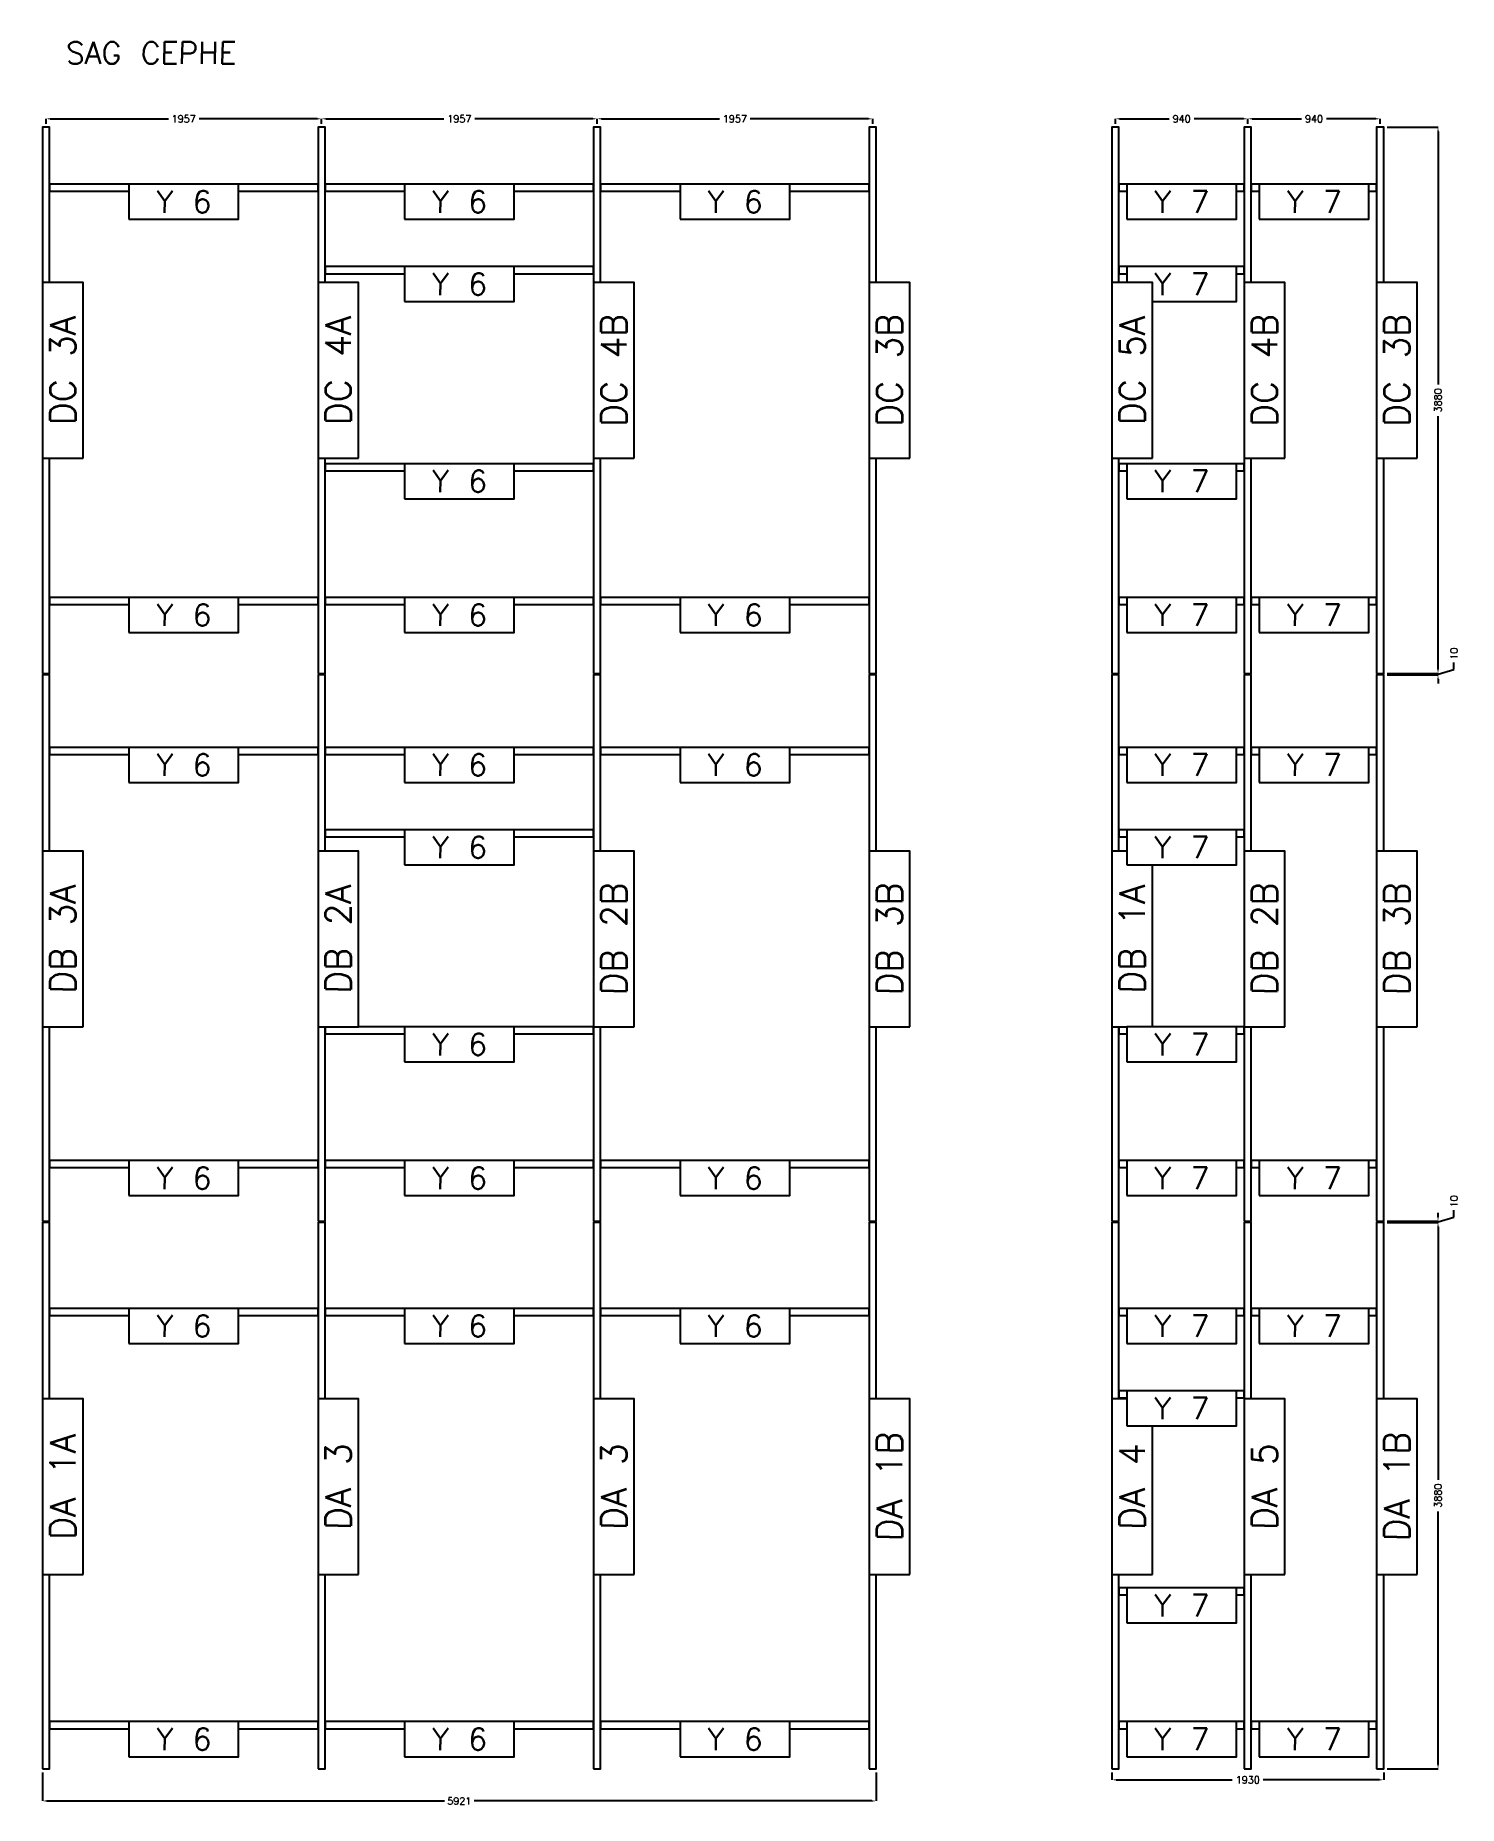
# Model space of a CAD drawing. Header units: millimetres. Extents: x -33420 to 34864, y -1491 to 37154.
# Drawn here: x 24757 to 34864, y 6125 to 18699 of the extents above; entities that cross this region are included whole.
import ezdxf

# ---------------------------------------------------------------- set-up
doc = ezdxf.new("R2010")
doc.units = ezdxf.units.MM
doc.layers.add('- ÖLÇÜ', color=7, linetype='Continuous', lineweight=9)
for name, color, linetype in [('--- KODLAMA', 7, 'Continuous'), ('--- PROF. DÜŞEY', 7, 'Continuous'), ('--- PROF. YATAY', 7, 'Continuous')]:
    doc.layers.add(name, color=color, linetype=linetype)
doc.styles.add('RomanS', font='romans.shx')
doc.styles.add('STL', font='txt.shx', dxfattribs={"oblique": 1})
doc.dimstyles.new('KOMP-ÖLÇÜ', dxfattribs={"dimtxt": 50, "dimasz": 30, "dimexe": 0.18, "dimexo": 25, "dimgap": 25, "dimtad": 0, "dimdec": 0, "dimzin": 0, "dimdsep": 46, "dimtxsty": 'RomanS', "dimcen": 0.09, "dimclrt": 256, "dimadec": 0, "dimazin": 0, "dimtfac": 1, "dimtdec": 0, "dimtofl": 0, "dimtmove": 0, "dimatfit": 3, "dimfxl": 1, "dimtolj": 1, "dimtzin": 0, "dimarcsym": 0})

msp = doc.modelspace()

# ---------------------------------------------------------------- texts
at = {"layer": '--- KODLAMA', "linetype": 'Continuous', "insert": (25578.5, 18574.12), "char_height": 155.482, "width": 1550.1546, "attachment_point": 5, "style": 'STL', "bg_fill": 3, "box_fill_scale": 1.3, "bg_fill_color": 256, "bg_fill_transparency": 0}
msp.add_mtext('SAG CEPHE ', dxfattribs=at)

# ---------------------------------------------------------------- blocks, each defined once
blk = doc.blocks.new('*D59')
at = {"layer": '- ÖLÇÜ', "color": 0, "linetype": 'Continuous', "lineweight": -2, "transparency": 16777216}
for p, q in [((24832, 18071), (24832, 18106)), ((26789, 18071), (26789, 18106)), ((24862, 18106), (25701, 18106)), ((26759, 18106), (25920, 18106))]:
    blk.add_line(p, q, dxfattribs=at)
at = {"layer": '- ÖLÇÜ', "color": 0, "linetype": 'Continuous', "transparency": 16777216}
for points in [[(24862, 18111), (24862, 18101), (24832, 18106)], [(26759, 18111), (26759, 18101), (26789, 18106)]]:
    blk.add_solid(points, dxfattribs=at)
at = {"layer": 'Defpoints', "color": 0, "linetype": 'Continuous', "transparency": 16777216}
for p in [(24832, 18046), (26789, 18106), (26789, 18046)]:
    blk.add_point(p, dxfattribs=at)
at = {"layer": '- ÖLÇÜ', "linetype": 'Continuous', "transparency": 16777216, "insert": (25810, 18106), "char_height": 50, "attachment_point": 5, "style": 'RomanS'}
blk.add_mtext('\\A1;1957', dxfattribs=at)
blk = doc.blocks.new('*D60')
at = {"layer": '- ÖLÇÜ', "color": 0, "linetype": 'Continuous', "lineweight": -2, "transparency": 16777216}
for p, q in [((26789, 18071), (26789, 18106)), ((28746, 18071), (28746, 18106)), ((26819, 18106), (27658, 18106)), ((28716, 18106), (27877, 18106))]:
    blk.add_line(p, q, dxfattribs=at)
at = {"layer": '- ÖLÇÜ', "color": 0, "linetype": 'Continuous', "transparency": 16777216}
for points in [[(26819, 18111), (26819, 18101), (26789, 18106)], [(28716, 18111), (28716, 18101), (28746, 18106)]]:
    blk.add_solid(points, dxfattribs=at)
at = {"layer": 'Defpoints', "color": 0, "linetype": 'Continuous', "transparency": 16777216}
for p in [(26789, 18046), (28746, 18106), (28746, 18046)]:
    blk.add_point(p, dxfattribs=at)
at = {"layer": '- ÖLÇÜ', "linetype": 'Continuous', "transparency": 16777216, "insert": (27767, 18106), "char_height": 50, "attachment_point": 5, "style": 'RomanS'}
blk.add_mtext('\\A1;1957', dxfattribs=at)
blk = doc.blocks.new('*D61')
at = {"layer": '- ÖLÇÜ', "color": 0, "linetype": 'Continuous', "lineweight": -2, "transparency": 16777216}
for p, q in [((28746, 18071), (28746, 18106)), ((30703, 18071), (30703, 18106)), ((28776, 18106), (29615, 18106)), ((30673, 18106), (29834, 18106))]:
    blk.add_line(p, q, dxfattribs=at)
at = {"layer": '- ÖLÇÜ', "color": 0, "linetype": 'Continuous', "transparency": 16777216}
for points in [[(28776, 18111), (28776, 18101), (28746, 18106)], [(30673, 18111), (30673, 18101), (30703, 18106)]]:
    blk.add_solid(points, dxfattribs=at)
at = {"layer": 'Defpoints', "color": 0, "linetype": 'Continuous', "transparency": 16777216}
for p in [(28746, 18046), (30703, 18106), (30703, 18046)]:
    blk.add_point(p, dxfattribs=at)
at = {"layer": '- ÖLÇÜ', "linetype": 'Continuous', "transparency": 16777216, "insert": (29724, 18106), "char_height": 50, "attachment_point": 5, "style": 'RomanS'}
blk.add_mtext('\\A1;1957', dxfattribs=at)
blk = doc.blocks.new('*D289')
at = {"layer": '- ÖLÇÜ', "color": 0, "linetype": 'Continuous', "lineweight": -2, "transparency": 16777216}
for p, q in [((24807, 6361), (24807, 6158)), ((30728, 6361), (30728, 6158)), ((24837, 6158), (27661, 6158)), ((30698, 6158), (27873, 6158))]:
    blk.add_line(p, q, dxfattribs=at)
at = {"layer": '- ÖLÇÜ', "color": 0, "linetype": 'Continuous', "transparency": 16777216}
for points in [[(24837, 6163), (24837, 6153), (24807, 6158)], [(30698, 6163), (30698, 6153), (30728, 6158)]]:
    blk.add_solid(points, dxfattribs=at)
at = {"layer": 'Defpoints', "color": 0, "linetype": 'Continuous', "transparency": 16777216}
for p in [(24807, 6386), (30728, 6386), (30728, 6158)]:
    blk.add_point(p, dxfattribs=at)
at = {"layer": '- ÖLÇÜ', "linetype": 'Continuous', "transparency": 16777216, "insert": (27767, 6158), "char_height": 50, "attachment_point": 5, "style": 'RomanS'}
blk.add_mtext('\\A1;5921', dxfattribs=at)
blk = doc.blocks.new('*D62')
at = {"layer": '- ÖLÇÜ', "color": 0, "linetype": 'Continuous', "lineweight": -2, "transparency": 16777216}
for p, q in [((32427, 18071), (32427, 18106)), ((33367, 18071), (33367, 18106)), ((32457, 18106), (32808, 18106)), ((33337, 18106), (32986, 18106))]:
    blk.add_line(p, q, dxfattribs=at)
at = {"layer": '- ÖLÇÜ', "color": 0, "linetype": 'Continuous', "transparency": 16777216}
for points in [[(32457, 18111), (32457, 18101), (32427, 18106)], [(33337, 18111), (33337, 18101), (33367, 18106)]]:
    blk.add_solid(points, dxfattribs=at)
at = {"layer": 'Defpoints', "color": 0, "linetype": 'Continuous', "transparency": 16777216}
for p in [(32427, 18046), (33367, 18106), (33367, 18046)]:
    blk.add_point(p, dxfattribs=at)
at = {"layer": '- ÖLÇÜ', "linetype": 'Continuous', "transparency": 16777216, "insert": (32897, 18106), "char_height": 50, "attachment_point": 5, "style": 'RomanS'}
blk.add_mtext('\\A1;940', dxfattribs=at)
blk = doc.blocks.new('*D63')
at = {"layer": '- ÖLÇÜ', "color": 0, "linetype": 'Continuous', "lineweight": -2, "transparency": 16777216}
for p, q in [((33367, 18071), (33367, 18106)), ((34307, 18071), (34307, 18106)), ((33397, 18106), (33748, 18106)), ((34277, 18106), (33926, 18106))]:
    blk.add_line(p, q, dxfattribs=at)
at = {"layer": '- ÖLÇÜ', "color": 0, "linetype": 'Continuous', "transparency": 16777216}
for points in [[(33397, 18111), (33397, 18101), (33367, 18106)], [(34277, 18111), (34277, 18101), (34307, 18106)]]:
    blk.add_solid(points, dxfattribs=at)
at = {"layer": 'Defpoints', "color": 0, "linetype": 'Continuous', "transparency": 16777216}
for p in [(33367, 18046), (34307, 18106), (34307, 18046)]:
    blk.add_point(p, dxfattribs=at)
at = {"layer": '- ÖLÇÜ', "linetype": 'Continuous', "transparency": 16777216, "insert": (33837, 18106), "char_height": 50, "attachment_point": 5, "style": 'RomanS'}
blk.add_mtext('\\A1;940', dxfattribs=at)
blk = doc.blocks.new('*D207')
at = {"layer": '- ÖLÇÜ', "color": 0, "linetype": 'Continuous', "lineweight": -2, "transparency": 16777216}
for p, q in [((34357, 10266), (34719, 10266)), ((34718, 10236), (34718, 8439)), ((34718, 6416), (34718, 8213)), ((34357, 6386), (34719, 6386))]:
    blk.add_line(p, q, dxfattribs=at)
at = {"layer": '- ÖLÇÜ', "color": 0, "linetype": 'Continuous', "transparency": 16777216}
for points in [[(34713, 10236), (34723, 10236), (34718, 10266)], [(34713, 6416), (34723, 6416), (34718, 6386)]]:
    blk.add_solid(points, dxfattribs=at)
at = {"layer": 'Defpoints', "color": 0, "linetype": 'Continuous', "transparency": 16777216}
for p in [(34332, 10266), (34718, 10266), (34332, 6386)]:
    blk.add_point(p, dxfattribs=at)
at = {"layer": '- ÖLÇÜ', "linetype": 'Continuous', "transparency": 16777216, "insert": (34718, 8326), "char_height": 50, "attachment_point": 5, "rotation": 90, "style": 'RomanS'}
blk.add_mtext('\\A1;3880', dxfattribs=at)
blk = doc.blocks.new('*D208')
at = {"layer": '- ÖLÇÜ', "color": 0, "linetype": 'Continuous', "lineweight": -2, "transparency": 16777216}
for p, q in [((34718, 10306), (34718, 10336)), ((34831, 10305), (34831, 10355)), ((34357, 10276), (34719, 10276)), ((34357, 10266), (34719, 10266)), ((34718, 10271), (34831, 10305)), ((34718, 10266), (34718, 10276)), ((34718, 10236), (34718, 10206))]:
    blk.add_line(p, q, dxfattribs=at)
at = {"layer": '- ÖLÇÜ', "color": 0, "linetype": 'Continuous', "transparency": 16777216}
for points in [[(34713, 10306), (34723, 10306), (34718, 10276)], [(34713, 10236), (34723, 10236), (34718, 10266)]]:
    blk.add_solid(points, dxfattribs=at)
at = {"layer": 'Defpoints', "color": 0, "linetype": 'Continuous', "transparency": 16777216}
for p in [(34332, 10276), (34332, 10266), (34718, 10276)]:
    blk.add_point(p, dxfattribs=at)
at = {"layer": '- ÖLÇÜ', "linetype": 'Continuous', "transparency": 16777216, "insert": (34831, 10417), "char_height": 50, "attachment_point": 5, "rotation": 90, "style": 'RomanS'}
blk.add_mtext('\\A1;10', dxfattribs=at)
blk = doc.blocks.new('*D209')
at = {"layer": '- ÖLÇÜ', "color": 0, "linetype": 'Continuous', "lineweight": -2, "transparency": 16777216}
for p, q in [((34718, 14196), (34718, 14226)), ((34831, 14195), (34831, 14245)), ((34357, 14166), (34719, 14166)), ((34357, 14156), (34719, 14156)), ((34718, 14161), (34831, 14195)), ((34718, 14166), (34718, 14156)), ((34718, 14126), (34718, 14096))]:
    blk.add_line(p, q, dxfattribs=at)
at = {"layer": '- ÖLÇÜ', "color": 0, "linetype": 'Continuous', "transparency": 16777216}
for points in [[(34713, 14196), (34723, 14196), (34718, 14166)], [(34713, 14126), (34723, 14126), (34718, 14156)]]:
    blk.add_solid(points, dxfattribs=at)
at = {"layer": 'Defpoints', "color": 0, "linetype": 'Continuous', "transparency": 16777216}
for p in [(34332, 14166), (34332, 14156), (34718, 14156)]:
    blk.add_point(p, dxfattribs=at)
at = {"layer": '- ÖLÇÜ', "linetype": 'Continuous', "transparency": 16777216, "insert": (34831, 14307), "char_height": 50, "attachment_point": 5, "rotation": 90, "style": 'RomanS'}
blk.add_mtext('\\A1;10', dxfattribs=at)
blk = doc.blocks.new('*D210')
at = {"layer": '- ÖLÇÜ', "color": 0, "linetype": 'Continuous', "lineweight": -2, "transparency": 16777216}
for p, q in [((34718, 14196), (34718, 14226)), ((34831, 14195), (34831, 14245)), ((34357, 14166), (34719, 14166)), ((34357, 14156), (34719, 14156)), ((34718, 14161), (34831, 14195)), ((34718, 14156), (34718, 14166)), ((34718, 14126), (34718, 14096))]:
    blk.add_line(p, q, dxfattribs=at)
at = {"layer": '- ÖLÇÜ', "color": 0, "linetype": 'Continuous', "transparency": 16777216}
for points in [[(34713, 14196), (34723, 14196), (34718, 14166)], [(34713, 14126), (34723, 14126), (34718, 14156)]]:
    blk.add_solid(points, dxfattribs=at)
at = {"layer": 'Defpoints', "color": 0, "linetype": 'Continuous', "transparency": 16777216}
for p in [(34332, 14166), (34332, 14156), (34718, 14166)]:
    blk.add_point(p, dxfattribs=at)
at = {"layer": '- ÖLÇÜ', "linetype": 'Continuous', "transparency": 16777216, "insert": (34831, 14307), "char_height": 50, "attachment_point": 5, "rotation": 90, "style": 'RomanS'}
blk.add_mtext('\\A1;10', dxfattribs=at)
blk = doc.blocks.new('*D211')
at = {"layer": '- ÖLÇÜ', "color": 0, "linetype": 'Continuous', "lineweight": -2, "transparency": 16777216}
for p, q in [((34357, 18046), (34719, 18046)), ((34718, 18016), (34718, 16219)), ((34718, 14196), (34718, 15993)), ((34357, 14166), (34719, 14166))]:
    blk.add_line(p, q, dxfattribs=at)
at = {"layer": '- ÖLÇÜ', "color": 0, "linetype": 'Continuous', "transparency": 16777216}
for points in [[(34713, 18016), (34723, 18016), (34718, 18046)], [(34713, 14196), (34723, 14196), (34718, 14166)]]:
    blk.add_solid(points, dxfattribs=at)
at = {"layer": 'Defpoints', "color": 0, "linetype": 'Continuous', "transparency": 16777216}
for p in [(34332, 18046), (34718, 18046), (34332, 14166)]:
    blk.add_point(p, dxfattribs=at)
at = {"layer": '- ÖLÇÜ', "linetype": 'Continuous', "transparency": 16777216, "insert": (34718, 16106), "char_height": 50, "attachment_point": 5, "rotation": 90, "style": 'RomanS'}
blk.add_mtext('\\A1;3880', dxfattribs=at)
blk = doc.blocks.new('*D290')
at = {"layer": '- ÖLÇÜ', "color": 0, "linetype": 'Continuous', "lineweight": -2, "transparency": 16777216}
for p, q in [((32402, 6361), (32402, 6307)), ((32432, 6308), (33257, 6308)), ((34302, 6308), (33477, 6308)), ((34332, 6361), (34332, 6307))]:
    blk.add_line(p, q, dxfattribs=at)
at = {"layer": '- ÖLÇÜ', "color": 0, "linetype": 'Continuous', "transparency": 16777216}
for points in [[(32432, 6313), (32432, 6303), (32402, 6308)], [(34302, 6313), (34302, 6303), (34332, 6308)]]:
    blk.add_solid(points, dxfattribs=at)
at = {"layer": 'Defpoints', "color": 0, "linetype": 'Continuous', "transparency": 16777216}
for p in [(32402, 6386), (34332, 6386), (34332, 6308)]:
    blk.add_point(p, dxfattribs=at)
at = {"layer": '- ÖLÇÜ', "linetype": 'Continuous', "transparency": 16777216, "insert": (33367, 6308), "char_height": 50, "attachment_point": 5, "style": 'RomanS'}
blk.add_mtext('\\A1;1930', dxfattribs=at)

# ---------------------------------------------------------------- dimensions: what is measured, and where the dimension line sits
at = {"layer": '- ÖLÇÜ', "linetype": 'Continuous'}
for base, p1, p2, angle, picture, middle in [((26788.93, 18105.7), (24831.93, 18046.15), (26788.93, 18046.15), 180, '*D59', (25810.43, 18105.7)), ((28745.93, 18105.7), (26788.93, 18046.15), (28745.93, 18046.15), 180, '*D60', (27767.43, 18105.7)), ((30702.93, 18105.7), (28745.93, 18046.15), (30702.93, 18046.15), 180, '*D61', (29724.43, 18105.7)), ((33366.98, 18105.7), (32426.98, 18046.15), (33366.98, 18046.15), 180, '*D62', (32896.98, 18105.7)), ((34306.98, 18105.7), (33366.98, 18046.15), (34306.98, 18046.15), 180, '*D63', (33836.98, 18105.7)), ((34718.5, 14156.15), (34331.98, 14166.15), (34331.98, 14156.15), 270, '*D209', (34831.18, 14269.95)), ((34718.5, 14166.15), (34331.98, 14156.15), (34331.98, 14166.15), 270, '*D210', (34831.18, 14269.95)), ((34718.5, 10276.15), (34331.98, 10266.15), (34331.98, 10276.15), 270, '*D208', (34831.18, 10379.95))]:
    dim = msp.add_linear_dim(base=base, p1=p1, p2=p2, angle=angle, dimstyle='KOMP-ÖLÇÜ', override={"dimtmove": 1}, dxfattribs=at)
    dim.commit()
    dim.dimension.update_dxf_attribs({"geometry": picture, "text_midpoint": middle})
for p1, p2, distance, picture, middle in [((24806.93, 6386.15), (30727.93, 6386.15), -228.28, '*D289', (27767.43, 6157.86)), ((32401.98, 6386.15), (34331.98, 6386.15), -78.56, '*D290', (33366.98, 6307.58))]:
    dim = msp.add_aligned_dim(p1=p1, p2=p2, distance=distance, dimstyle='KOMP-ÖLÇÜ', dxfattribs=at)
    dim.commit()
    dim.dimension.update_dxf_attribs({"geometry": picture, "text_midpoint": middle})

# ---------------------------------------------------------------- linework, layer by layer
at = {"layer": '--- PROF. DÜŞEY', "linetype": 'Continuous'}
for points in [[(24806.93, 14166.15), (24856.93, 14166.15), (24856.93, 18046.15), (24806.93, 18046.15)], [(26763.93, 14166.15), (26813.93, 14166.15), (26813.93, 18046.15), (26763.93, 18046.15)], [(28720.93, 14166.15), (28770.93, 14166.15), (28770.93, 18046.15), (28720.93, 18046.15)], [(30677.93, 14166.15), (30727.93, 14166.15), (30727.93, 18046.15), (30677.93, 18046.15)], [(32401.98, 14166.15), (32451.98, 14166.15), (32451.98, 18046.15), (32401.98, 18046.15)], [(33341.98, 14166.15), (33391.98, 14166.15), (33391.98, 18046.15), (33341.98, 18046.15)], [(34281.98, 14166.15), (34331.98, 14166.15), (34331.98, 18046.15), (34281.98, 18046.15)], [(24806.93, 10276.15), (24856.93, 10276.15), (24856.93, 14156.15), (24806.93, 14156.15)], [(26763.93, 10276.15), (26813.93, 10276.15), (26813.93, 14156.15), (26763.93, 14156.15)], [(28720.93, 10276.15), (28770.93, 10276.15), (28770.93, 14156.15), (28720.93, 14156.15)], [(30677.93, 10276.15), (30727.93, 10276.15), (30727.93, 14156.15), (30677.93, 14156.15)], [(32401.98, 10276.15), (32451.98, 10276.15), (32451.98, 14156.15), (32401.98, 14156.15)], [(33341.98, 10276.15), (33391.98, 10276.15), (33391.98, 14156.15), (33341.98, 14156.15)], [(34281.98, 10276.15), (34331.98, 10276.15), (34331.98, 14156.15), (34281.98, 14156.15)], [(24806.93, 6386.15), (24856.93, 6386.15), (24856.93, 10266.15), (24806.93, 10266.15)], [(26763.93, 6386.15), (26813.93, 6386.15), (26813.93, 10266.15), (26763.93, 10266.15)], [(28720.93, 6386.15), (28770.93, 6386.15), (28770.93, 10266.15), (28720.93, 10266.15)], [(30677.93, 6386.15), (30727.93, 6386.15), (30727.93, 10266.15), (30677.93, 10266.15)], [(32401.98, 6386.15), (32451.98, 6386.15), (32451.98, 10266.15), (32401.98, 10266.15)], [(33341.98, 6386.15), (33391.98, 6386.15), (33391.98, 10266.15), (33341.98, 10266.15)], [(34281.98, 6386.15), (34331.98, 6386.15), (34331.98, 10266.15), (34281.98, 10266.15)]]:
    msp.add_lwpolyline(points, close=True, dxfattribs=at)
at = {"layer": '--- PROF. YATAY', "linetype": 'Continuous'}
for points in [[(24856.93, 17591.15), (26763.93, 17591.15), (26763.93, 17641.15), (24856.93, 17641.15)], [(26813.93, 17591.15), (28720.93, 17591.15), (28720.93, 17641.15), (26813.93, 17641.15)], [(28770.93, 17591.15), (30677.93, 17591.15), (30677.93, 17641.15), (28770.93, 17641.15)], [(32451.98, 17591.15), (33341.98, 17591.15), (33341.98, 17641.15), (32451.98, 17641.15)], [(33391.98, 17591.15), (34281.98, 17591.15), (34281.98, 17641.15), (33391.98, 17641.15)], [(26813.93, 17006.15), (28720.93, 17006.15), (28720.93, 17056.15), (26813.93, 17056.15)], [(32451.98, 17006.15), (33341.98, 17006.15), (33341.98, 17056.15), (32451.98, 17056.15)], [(26813.93, 15606.2), (28720.93, 15606.2), (28720.93, 15656.2), (26813.93, 15656.2)], [(32451.98, 15606.2), (33341.98, 15606.2), (33341.98, 15656.2), (32451.98, 15656.2)], [(24856.93, 14656.2), (26763.93, 14656.2), (26763.93, 14706.2), (24856.93, 14706.2)], [(26813.93, 14656.2), (28720.93, 14656.2), (28720.93, 14706.2), (26813.93, 14706.2)], [(28770.93, 14656.2), (30677.93, 14656.2), (30677.93, 14706.2), (28770.93, 14706.2)], [(32451.98, 14656.2), (33341.98, 14656.2), (33341.98, 14706.2), (32451.98, 14706.2)], [(33391.98, 14656.2), (34281.98, 14656.2), (34281.98, 14706.2), (33391.98, 14706.2)], [(24856.93, 13591.15), (26763.93, 13591.15), (26763.93, 13641.15), (24856.93, 13641.15)], [(26813.93, 13591.15), (28720.93, 13591.15), (28720.93, 13641.15), (26813.93, 13641.15)], [(28770.93, 13591.15), (30677.93, 13591.15), (30677.93, 13641.15), (28770.93, 13641.15)], [(32451.98, 13591.15), (33341.98, 13591.15), (33341.98, 13641.15), (32451.98, 13641.15)], [(33391.98, 13591.15), (34281.98, 13591.15), (34281.98, 13641.15), (33391.98, 13641.15)], [(26813.93, 13006.15), (28720.93, 13006.15), (28720.93, 13056.15), (26813.93, 13056.15)], [(32451.98, 13006.15), (33341.98, 13006.15), (33341.98, 13056.15), (32451.98, 13056.15)], [(26813.93, 11606.2), (28720.93, 11606.2), (28720.93, 11656.2), (26813.93, 11656.2)], [(32451.98, 11606.2), (33341.98, 11606.2), (33341.98, 11656.2), (32451.98, 11656.2)], [(24856.93, 10656.2), (26763.93, 10656.2), (26763.93, 10706.2), (24856.93, 10706.2)], [(26813.93, 10656.2), (28720.93, 10656.2), (28720.93, 10706.2), (26813.93, 10706.2)], [(28770.93, 10656.2), (30677.93, 10656.2), (30677.93, 10706.2), (28770.93, 10706.2)], [(32451.98, 10656.2), (33341.98, 10656.2), (33341.98, 10706.2), (32451.98, 10706.2)], [(33391.98, 10656.2), (34281.98, 10656.2), (34281.98, 10706.2), (33391.98, 10706.2)], [(24856.93, 9606.15), (26763.93, 9606.15), (26763.93, 9656.15), (24856.93, 9656.15)], [(26813.93, 9606.15), (28720.93, 9606.15), (28720.93, 9656.15), (26813.93, 9656.15)], [(28770.93, 9606.15), (30677.93, 9606.15), (30677.93, 9656.15), (28770.93, 9656.15)], [(32451.98, 9606.15), (33341.98, 9606.15), (33341.98, 9656.15), (32451.98, 9656.15)], [(33391.98, 9606.15), (34281.98, 9606.15), (34281.98, 9656.15), (33391.98, 9656.15)], [(32451.98, 9021.15), (33341.98, 9021.15), (33341.98, 9071.15), (32451.98, 9071.15)], [(32451.98, 7621.2), (33341.98, 7621.2), (33341.98, 7671.2), (32451.98, 7671.2)], [(24856.93, 6671.2), (26763.93, 6671.2), (26763.93, 6721.2), (24856.93, 6721.2)], [(26813.93, 6671.2), (28720.93, 6671.2), (28720.93, 6721.2), (26813.93, 6721.2)], [(28770.93, 6671.2), (30677.93, 6671.2), (30677.93, 6721.2), (28770.93, 6721.2)], [(32451.98, 6671.2), (33341.98, 6671.2), (33341.98, 6721.2), (32451.98, 6721.2)], [(33391.98, 6671.2), (34281.98, 6671.2), (34281.98, 6721.2), (33391.98, 6721.2)]]:
    msp.add_lwpolyline(points, close=True, dxfattribs=at)

msp.set_redraw_order([(e.dxf.handle, doc.entitydb.next_handle()) for e in msp.query("TEXT MTEXT ATTDEF DIMENSION ARC_DIMENSION")])  # texts and dimensions are drawn at this point

# ---------------------------------------------------------------- next in the draw order: texts
at = {"layer": '--- KODLAMA', "linetype": 'Continuous', "char_height": 155.482, "width": 685.4428, "attachment_point": 5, "style": 'STL', "bg_fill": 3, "box_fill_scale": 1.3, "bg_fill_color": 256, "bg_fill_transparency": 0}
for s, insert in [('Y 6', (25810.28, 17516.76)), ('Y 6', (27767.28, 17516.76)), ('Y 6', (29724.28, 17516.76)), ('Y 7', (32896.83, 17516.76)), ('Y 7', (33836.83, 17516.76)), ('Y 6', (27767.28, 16931.76)), ('Y 7', (32896.83, 16931.76)), ('Y 6', (27767.28, 15531.81)), ('Y 7', (32896.83, 15531.81)), ('Y 6', (25810.28, 14581.81)), ('Y 6', (27767.28, 14581.81)), ('Y 6', (29724.28, 14581.81)), ('Y 7', (32896.83, 14581.81)), ('Y 7', (33836.83, 14581.81)), ('Y 6', (25810.28, 13516.76)), ('Y 6', (27767.28, 13516.76)), ('Y 6', (29724.28, 13516.76)), ('Y 7', (32896.83, 13516.76)), ('Y 7', (33836.83, 13516.76)), ('Y 6', (27767.28, 12931.76)), ('Y 6', (27767.28, 11531.81)), ('Y 6', (25810.28, 10581.81)), ('Y 6', (27767.28, 10581.81)), ('Y 6', (29724.28, 10581.81)), ('Y 7', (32896.83, 10581.81)), ('Y 7', (33836.83, 10581.81)), ('Y 6', (25810.28, 9531.76)), ('Y 6', (27767.28, 9531.76)), ('Y 6', (29724.28, 9531.76)), ('Y 7', (32896.83, 9531.76)), ('Y 7', (33836.83, 9531.76)), ('Y 7', (32896.83, 7546.81)), ('Y 6', (25810.28, 6596.81)), ('Y 6', (27767.28, 6596.81)), ('Y 6', (29724.28, 6596.81)), ('Y 7', (32896.83, 6596.81)), ('Y 7', (33836.83, 6596.81))]:
    msp.add_mtext(s, dxfattribs=dict(at, insert=insert))
at = {"layer": '--- KODLAMA', "linetype": 'Continuous', "char_height": 180, "width": 1146, "attachment_point": 5, "rotation": 90, "style": 'STL', "bg_fill": 3, "box_fill_scale": 1.3, "bg_fill_color": 256, "bg_fill_transparency": 0}
for s, insert in [('DC 3A', (24950.93, 16318.58)), ('DC 4A', (26907.93, 16318.58)), ('DC 4B', (28864.93, 16318.58)), ('DC 3B', (30821.93, 16318.58)), ('DC 3B', (34425.98, 16318.58)), ('DB 3A', (24950.93, 12280.2)), ('DB 2A', (26907.93, 12280.2)), ('DB 2B', (28864.93, 12280.2)), ('DB 3B', (30821.93, 12280.2)), ('DB 1A', (32545.98, 12280.2)), ('DB 2B', (33485.98, 12280.2)), ('DB 3B', (34425.98, 12280.2)), ('DA 1A', (24950.93, 8390.2)), ('DA 3', (26907.93, 8390.2)), ('DA 3', (28864.93, 8390.2)), ('DA 1B', (30821.93, 8390.2)), ('DA 4', (32545.98, 8390.2)), ('DA 5', (33485.98, 8390.2)), ('DA 1B', (34425.98, 8390.2))]:
    msp.add_mtext(s, dxfattribs=dict(at, insert=insert))

# ---------------------------------------------------------------- next in the draw order: linework, layer by layer
at = {"layer": '--- KODLAMA', "linetype": 'Continuous'}
for points in [[(25421.43, 17392.37), (26199.44, 17392.37), (26199.44, 17641.15), (25421.43, 17641.15)], [(27378.43, 17392.37), (28156.44, 17392.37), (28156.44, 17641.15), (27378.43, 17641.15)], [(29335.43, 17392.37), (30113.44, 17392.37), (30113.44, 17641.15), (29335.43, 17641.15)], [(32507.98, 17392.37), (33285.99, 17392.37), (33285.99, 17641.15), (32507.98, 17641.15)], [(33447.98, 17392.37), (34225.99, 17392.37), (34225.99, 17641.15), (33447.98, 17641.15)], [(27378.43, 16807.37), (28156.44, 16807.37), (28156.44, 17056.15), (27378.43, 17056.15)], [(32507.98, 16807.37), (33285.99, 16807.37), (33285.99, 17056.15), (32507.98, 17056.15)], [(25094.93, 15694.58), (25094.93, 16942.58), (24806.93, 16942.58), (24806.93, 15694.58)], [(27051.93, 15694.58), (27051.93, 16942.58), (26763.93, 16942.58), (26763.93, 15694.58)], [(29008.93, 15694.58), (29008.93, 16942.58), (28720.93, 16942.58), (28720.93, 15694.58)], [(30965.93, 15694.58), (30965.93, 16942.58), (30677.93, 16942.58), (30677.93, 15694.58)], [(34569.98, 15694.58), (34569.98, 16942.58), (34281.98, 16942.58), (34281.98, 15694.58)], [(27378.43, 15407.43), (28156.44, 15407.43), (28156.44, 15656.2), (27378.43, 15656.2)], [(32507.98, 15407.43), (33285.99, 15407.43), (33285.99, 15656.2), (32507.98, 15656.2)], [(25421.43, 14457.43), (26199.44, 14457.43), (26199.44, 14706.2), (25421.43, 14706.2)], [(27378.43, 14457.43), (28156.44, 14457.43), (28156.44, 14706.2), (27378.43, 14706.2)], [(29335.43, 14457.43), (30113.44, 14457.43), (30113.44, 14706.2), (29335.43, 14706.2)], [(32507.98, 14457.43), (33285.99, 14457.43), (33285.99, 14706.2), (32507.98, 14706.2)], [(33447.98, 14457.43), (34225.99, 14457.43), (34225.99, 14706.2), (33447.98, 14706.2)], [(25421.43, 13392.37), (26199.44, 13392.37), (26199.44, 13641.15), (25421.43, 13641.15)], [(27378.43, 13392.37), (28156.44, 13392.37), (28156.44, 13641.15), (27378.43, 13641.15)], [(29335.43, 13392.37), (30113.44, 13392.37), (30113.44, 13641.15), (29335.43, 13641.15)], [(32507.98, 13392.37), (33285.99, 13392.37), (33285.99, 13641.15), (32507.98, 13641.15)], [(33447.98, 13392.37), (34225.99, 13392.37), (34225.99, 13641.15), (33447.98, 13641.15)], [(27378.43, 12807.37), (28156.44, 12807.37), (28156.44, 13056.15), (27378.43, 13056.15)], [(25094.93, 11656.2), (25094.93, 12904.2), (24806.93, 12904.2), (24806.93, 11656.2)], [(27051.93, 11656.2), (27051.93, 12904.2), (26763.93, 12904.2), (26763.93, 11656.2)], [(29008.93, 11656.2), (29008.93, 12904.2), (28720.93, 12904.2), (28720.93, 11656.2)], [(30965.93, 11656.2), (30965.93, 12904.2), (30677.93, 12904.2), (30677.93, 11656.2)], [(32689.98, 11656.2), (32689.98, 12904.2), (32401.98, 12904.2), (32401.98, 11656.2)], [(33629.98, 11656.2), (33629.98, 12904.2), (33341.98, 12904.2), (33341.98, 11656.2)], [(34569.98, 11656.2), (34569.98, 12904.2), (34281.98, 12904.2), (34281.98, 11656.2)], [(27378.43, 11407.43), (28156.44, 11407.43), (28156.44, 11656.2), (27378.43, 11656.2)], [(25421.43, 10457.43), (26199.44, 10457.43), (26199.44, 10706.2), (25421.43, 10706.2)], [(27378.43, 10457.43), (28156.44, 10457.43), (28156.44, 10706.2), (27378.43, 10706.2)], [(29335.43, 10457.43), (30113.44, 10457.43), (30113.44, 10706.2), (29335.43, 10706.2)], [(32507.98, 10457.43), (33285.99, 10457.43), (33285.99, 10706.2), (32507.98, 10706.2)], [(33447.98, 10457.43), (34225.99, 10457.43), (34225.99, 10706.2), (33447.98, 10706.2)], [(25421.43, 9407.37), (26199.44, 9407.37), (26199.44, 9656.15), (25421.43, 9656.15)], [(27378.43, 9407.37), (28156.44, 9407.37), (28156.44, 9656.15), (27378.43, 9656.15)], [(29335.43, 9407.37), (30113.44, 9407.37), (30113.44, 9656.15), (29335.43, 9656.15)], [(32507.98, 9407.37), (33285.99, 9407.37), (33285.99, 9656.15), (32507.98, 9656.15)], [(33447.98, 9407.37), (34225.99, 9407.37), (34225.99, 9656.15), (33447.98, 9656.15)], [(25094.93, 7766.2), (25094.93, 9014.2), (24806.93, 9014.2), (24806.93, 7766.2)], [(27051.93, 7766.2), (27051.93, 9014.2), (26763.93, 9014.2), (26763.93, 7766.2)], [(29008.93, 7766.2), (29008.93, 9014.2), (28720.93, 9014.2), (28720.93, 7766.2)], [(30965.93, 7766.2), (30965.93, 9014.2), (30677.93, 9014.2), (30677.93, 7766.2)], [(32689.98, 7766.2), (32689.98, 9014.2), (32401.98, 9014.2), (32401.98, 7766.2)], [(33629.98, 7766.2), (33629.98, 9014.2), (33341.98, 9014.2), (33341.98, 7766.2)], [(34569.98, 7766.2), (34569.98, 9014.2), (34281.98, 9014.2), (34281.98, 7766.2)], [(32507.98, 7422.43), (33285.99, 7422.43), (33285.99, 7671.2), (32507.98, 7671.2)], [(25421.43, 6472.43), (26199.44, 6472.43), (26199.44, 6721.2), (25421.43, 6721.2)], [(27378.43, 6472.43), (28156.44, 6472.43), (28156.44, 6721.2), (27378.43, 6721.2)], [(29335.43, 6472.43), (30113.44, 6472.43), (30113.44, 6721.2), (29335.43, 6721.2)], [(32507.98, 6472.43), (33285.99, 6472.43), (33285.99, 6721.2), (32507.98, 6721.2)], [(33447.98, 6472.43), (34225.99, 6472.43), (34225.99, 6721.2), (33447.98, 6721.2)]]:
    msp.add_lwpolyline(points, close=True, dxfattribs=at)

# ---------------------------------------------------------------- next in the draw order: dimensions: what is measured, and where the dimension line sits
at = {"layer": '- ÖLÇÜ', "linetype": 'Continuous'}
dim = msp.add_linear_dim(base=(34718.5, 18046.15), p1=(34331.98, 14166.15), p2=(34331.98, 18046.15), angle=270, dimstyle='KOMP-ÖLÇÜ', override={"dimtmove": 1}, dxfattribs=at)
dim.commit()
dim.dimension.update_dxf_attribs({"geometry": '*D211', "text_midpoint": (34718.5, 16106.15)})
dim = msp.add_aligned_dim(p1=(34331.98, 6386.15), p2=(34331.98, 10266.15), distance=-386.52, dimstyle='KOMP-ÖLÇÜ', dxfattribs=at)
dim.commit()
dim.dimension.update_dxf_attribs({"geometry": '*D207', "text_midpoint": (34718.5, 8326.15)})

# ---------------------------------------------------------------- next in the draw order: texts
at = {"layer": '--- KODLAMA', "linetype": 'Continuous', "char_height": 180, "width": 1146, "attachment_point": 5, "rotation": 90, "style": 'STL', "bg_fill": 3, "box_fill_scale": 1.3, "bg_fill_color": 256, "bg_fill_transparency": 0}
for s, insert in [('DC 5A', (32545.98, 16318.58)), ('DC 4B', (33485.98, 16318.58))]:
    msp.add_mtext(s, dxfattribs=dict(at, insert=insert))
at = {"layer": '--- KODLAMA', "linetype": 'Continuous', "char_height": 155.482, "width": 685.4428, "attachment_point": 5, "style": 'STL', "bg_fill": 3, "box_fill_scale": 1.3, "bg_fill_color": 256, "bg_fill_transparency": 0}
for insert in [(32896.83, 12931.76), (32896.83, 11531.81), (32896.83, 8946.76)]:
    msp.add_mtext('Y 7', dxfattribs=dict(at, insert=insert))

# ---------------------------------------------------------------- next in the draw order: linework, layer by layer
at = {"layer": '--- KODLAMA', "linetype": 'Continuous'}
for points in [[(32689.98, 15694.58), (32689.98, 16942.58), (32401.98, 16942.58), (32401.98, 15694.58)], [(33629.98, 15694.58), (33629.98, 16942.58), (33341.98, 16942.58), (33341.98, 15694.58)], [(32507.98, 12807.37), (33285.99, 12807.37), (33285.99, 13056.15), (32507.98, 13056.15)], [(32507.98, 11407.43), (33285.99, 11407.43), (33285.99, 11656.2), (32507.98, 11656.2)], [(32507.98, 8822.37), (33285.99, 8822.37), (33285.99, 9071.15), (32507.98, 9071.15)]]:
    msp.add_lwpolyline(points, close=True, dxfattribs=at)

doc.saveas('drawing.dxf')
